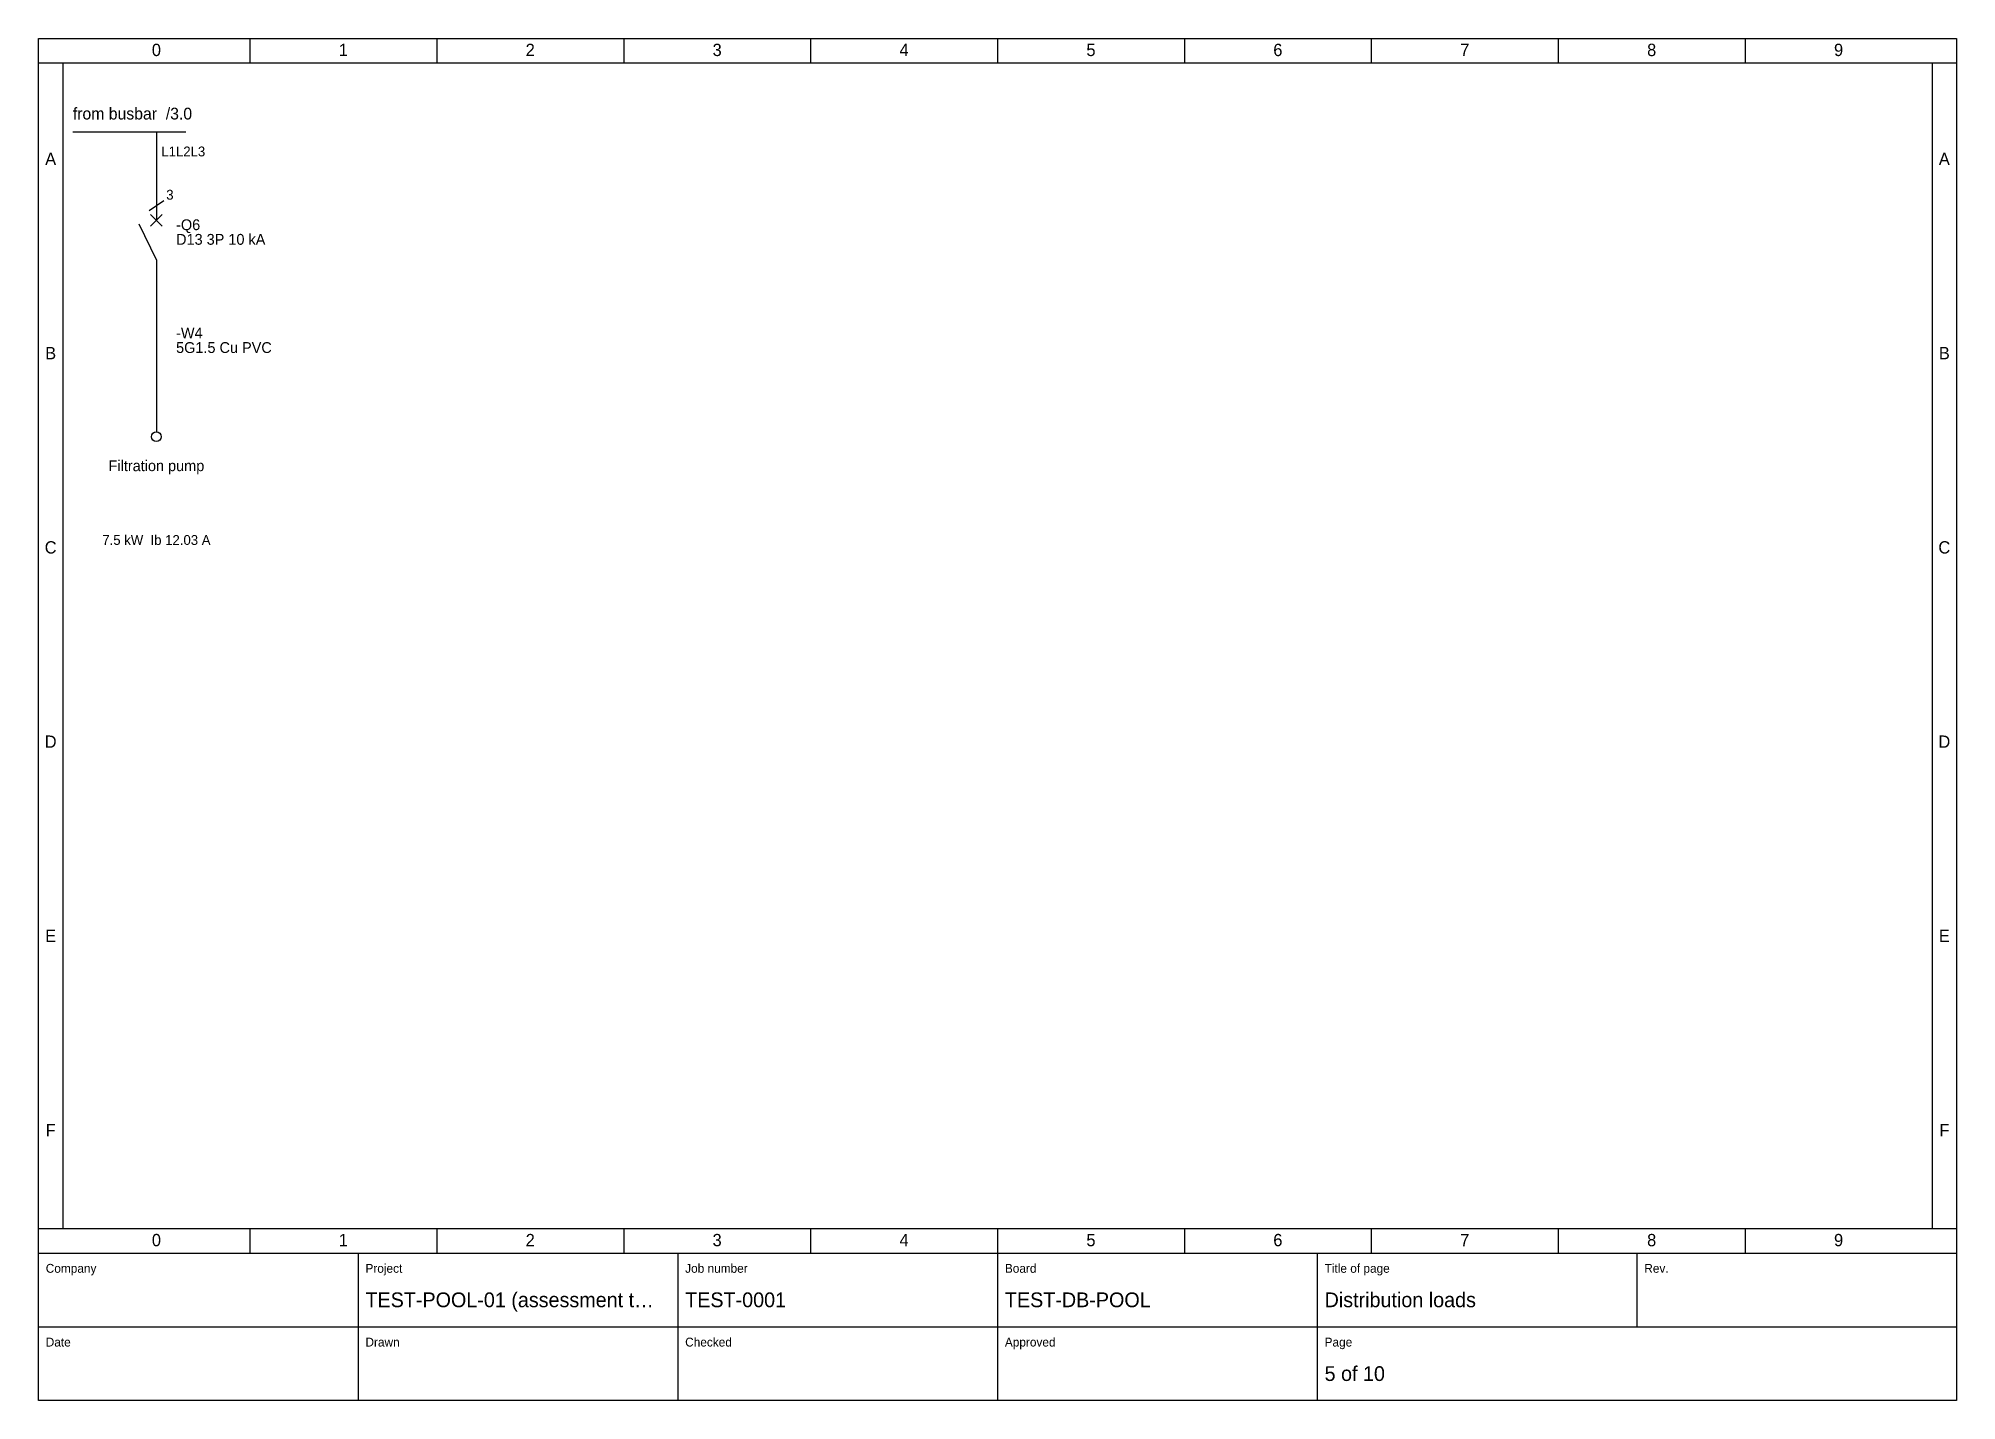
# Model space of a CAD drawing. Header units: millimetres. Extents: x 20 to 4370, y 10 to 287.
# Drawn here: x 1780 to 2170, y 10 to 287 of the extents above; entities that cross this region are included whole.
import ezdxf
from ezdxf.enums import TextEntityAlignment as Align

# ---------------------------------------------------------------- set-up
doc = ezdxf.new("R2010")
doc.units = ezdxf.units.MM
for name, color, linetype in [('FRAME', 7, 'CONTINUOUS'), ('SYMBOLS', 7, 'CONTINUOUS'), ('TEXT', 7, 'CONTINUOUS')]:
    doc.layers.add(name, color=color, linetype=linetype)

msp = doc.modelspace()

# ---------------------------------------------------------------- texts
at = {"layer": 'TEXT'}
for s, height, p in [('0', 2.5, (1804, 283.4)), ('1', 2.5, (1842, 283.4)), ('2', 2.5, (1880, 283.4)), ('3', 2.5, (1918, 283.4)), ('4', 2.5, (1956, 283.4)), ('5', 2.5, (1994, 283.4)), ('6', 2.5, (2032, 283.4)), ('7', 2.5, (2070, 283.4)), ('8', 2.5, (2108, 283.4)), ('9', 2.5, (2146, 283.4)), ('A', 2.5, (1782.5, 261.25)), ('A', 2.5, (2167.5, 261.25)), ('B', 2.5, (1782.5, 221.75)), ('B', 2.5, (2167.5, 221.75)), ('Filtration pump', 2.2, (1804, 199)), ('C', 2.5, (1782.5, 182.25)), ('7.5 kW  Ib 12.03 A', 2, (1804, 184)), ('C', 2.5, (2167.5, 182.25)), ('D', 2.5, (1782.5, 142.75)), ('D', 2.5, (2167.5, 142.75)), ('E', 2.5, (1782.5, 103.25)), ('E', 2.5, (2167.5, 103.25)), ('F', 2.5, (1782.5, 63.75)), ('F', 2.5, (2167.5, 63.75)), ('0', 2.5, (1804, 41.4)), ('1', 2.5, (1842, 41.4)), ('2', 2.5, (1880, 41.4)), ('3', 2.5, (1918, 41.4)), ('4', 2.5, (1956, 41.4)), ('5', 2.5, (1994, 41.4)), ('6', 2.5, (2032, 41.4)), ('7', 2.5, (2070, 41.4)), ('8', 2.5, (2108, 41.4)), ('9', 2.5, (2146, 41.4))]:
    msp.add_text(s, height=height, dxfattribs=at).set_placement(p, align=Align.CENTER)
for s, height, p in [('from busbar  /3.0', 2.4, (1787, 270.5)), ('L1L2L3', 2, (1805, 263)), ('3', 2, (1806, 254.2)), ('-Q6', 2.2, (1808, 248)), ('D13 3P 10 kA', 2.2, (1808, 245.03)), ('-W4', 2.2, (1808, 226)), ('5G1.5 Cu PVC', 2.2, (1808, 223.03)), ('Company', 1.8, (1781.5, 36)), ('Project', 1.8, (1846.5, 36)), ('Job number', 1.8, (1911.5, 36)), ('Board', 1.8, (1976.5, 36)), ('Title of page', 1.8, (2041.5, 36)), ('Rev.', 1.8, (2106.5, 36)), ('TEST-POOL-01 (assessment t…', 3, (1846.5, 29)), ('TEST-0001', 3, (1911.5, 29)), ('TEST-DB-POOL', 3, (1976.5, 29)), ('Distribution loads', 3, (2041.5, 29)), ('Date', 1.8, (1781.5, 21)), ('Drawn', 1.8, (1846.5, 21)), ('Checked', 1.8, (1911.5, 21)), ('Approved', 1.8, (1976.5, 21)), ('Page', 1.8, (2041.5, 21)), ('5 of 10', 3, (2041.5, 14))]:
    msp.add_text(s, height=height, dxfattribs=at).set_placement(p)

# ---------------------------------------------------------------- linework, layer by layer
at = {"layer": 'FRAME'}
msp.add_lwpolyline([(1780, 287), (2170, 287), (2170, 10), (1780, 10)], close=True, dxfattribs=at)
at = {"layer": 'SYMBOLS'}
for p, q in [((1823, 287), (1823, 282)), ((1861, 287), (1861, 282)), ((1899, 287), (1899, 282)), ((1937, 287), (1937, 282)), ((1975, 287), (1975, 282)), ((2013, 287), (2013, 282)), ((2051, 287), (2051, 282)), ((2089, 287), (2089, 282)), ((2127, 287), (2127, 282)), ((1780, 282), (2170, 282)), ((1785, 282), (1785, 45)), ((2165, 282), (2165, 45)), ((1787, 268), (1810, 268)), ((1804, 268), (1804, 256)), ((1802.5, 252), (1805.5, 254)), ((1804, 256), (1804, 250)), ((1802.8, 251.2), (1805.2, 248.8)), ((1802.8, 248.8), (1805.2, 251.2)), ((1804, 242), (1800.5, 249.2)), ((1804, 242), (1804, 236)), ((1804, 236), (1804, 207)), ((1780, 45), (2170, 45)), ((1823, 45), (1823, 40)), ((1861, 45), (1861, 40)), ((1899, 45), (1899, 40)), ((1937, 45), (1937, 40)), ((1975, 45), (1975, 40)), ((2013, 45), (2013, 40)), ((2051, 45), (2051, 40)), ((2089, 45), (2089, 40)), ((2127, 45), (2127, 40)), ((1780, 40), (2170, 40)), ((1845, 40), (1845, 25)), ((1910, 40), (1910, 25)), ((1975, 40), (1975, 25)), ((2040, 40), (2040, 25)), ((2105, 40), (2105, 25)), ((1780, 25), (2170, 25)), ((1845, 25), (1845, 10)), ((1910, 25), (1910, 10)), ((1975, 25), (1975, 10)), ((2040, 25), (2040, 10))]:
    msp.add_line(p, q, dxfattribs=at)
msp.add_circle((1804, 206), 1, dxfattribs=at)

msp.set_redraw_order([(e.dxf.handle, doc.entitydb.next_handle()) for e in msp.query("TEXT MTEXT ATTDEF DIMENSION ARC_DIMENSION")])  # texts and dimensions are drawn at this point

doc.saveas('drawing.dxf')
